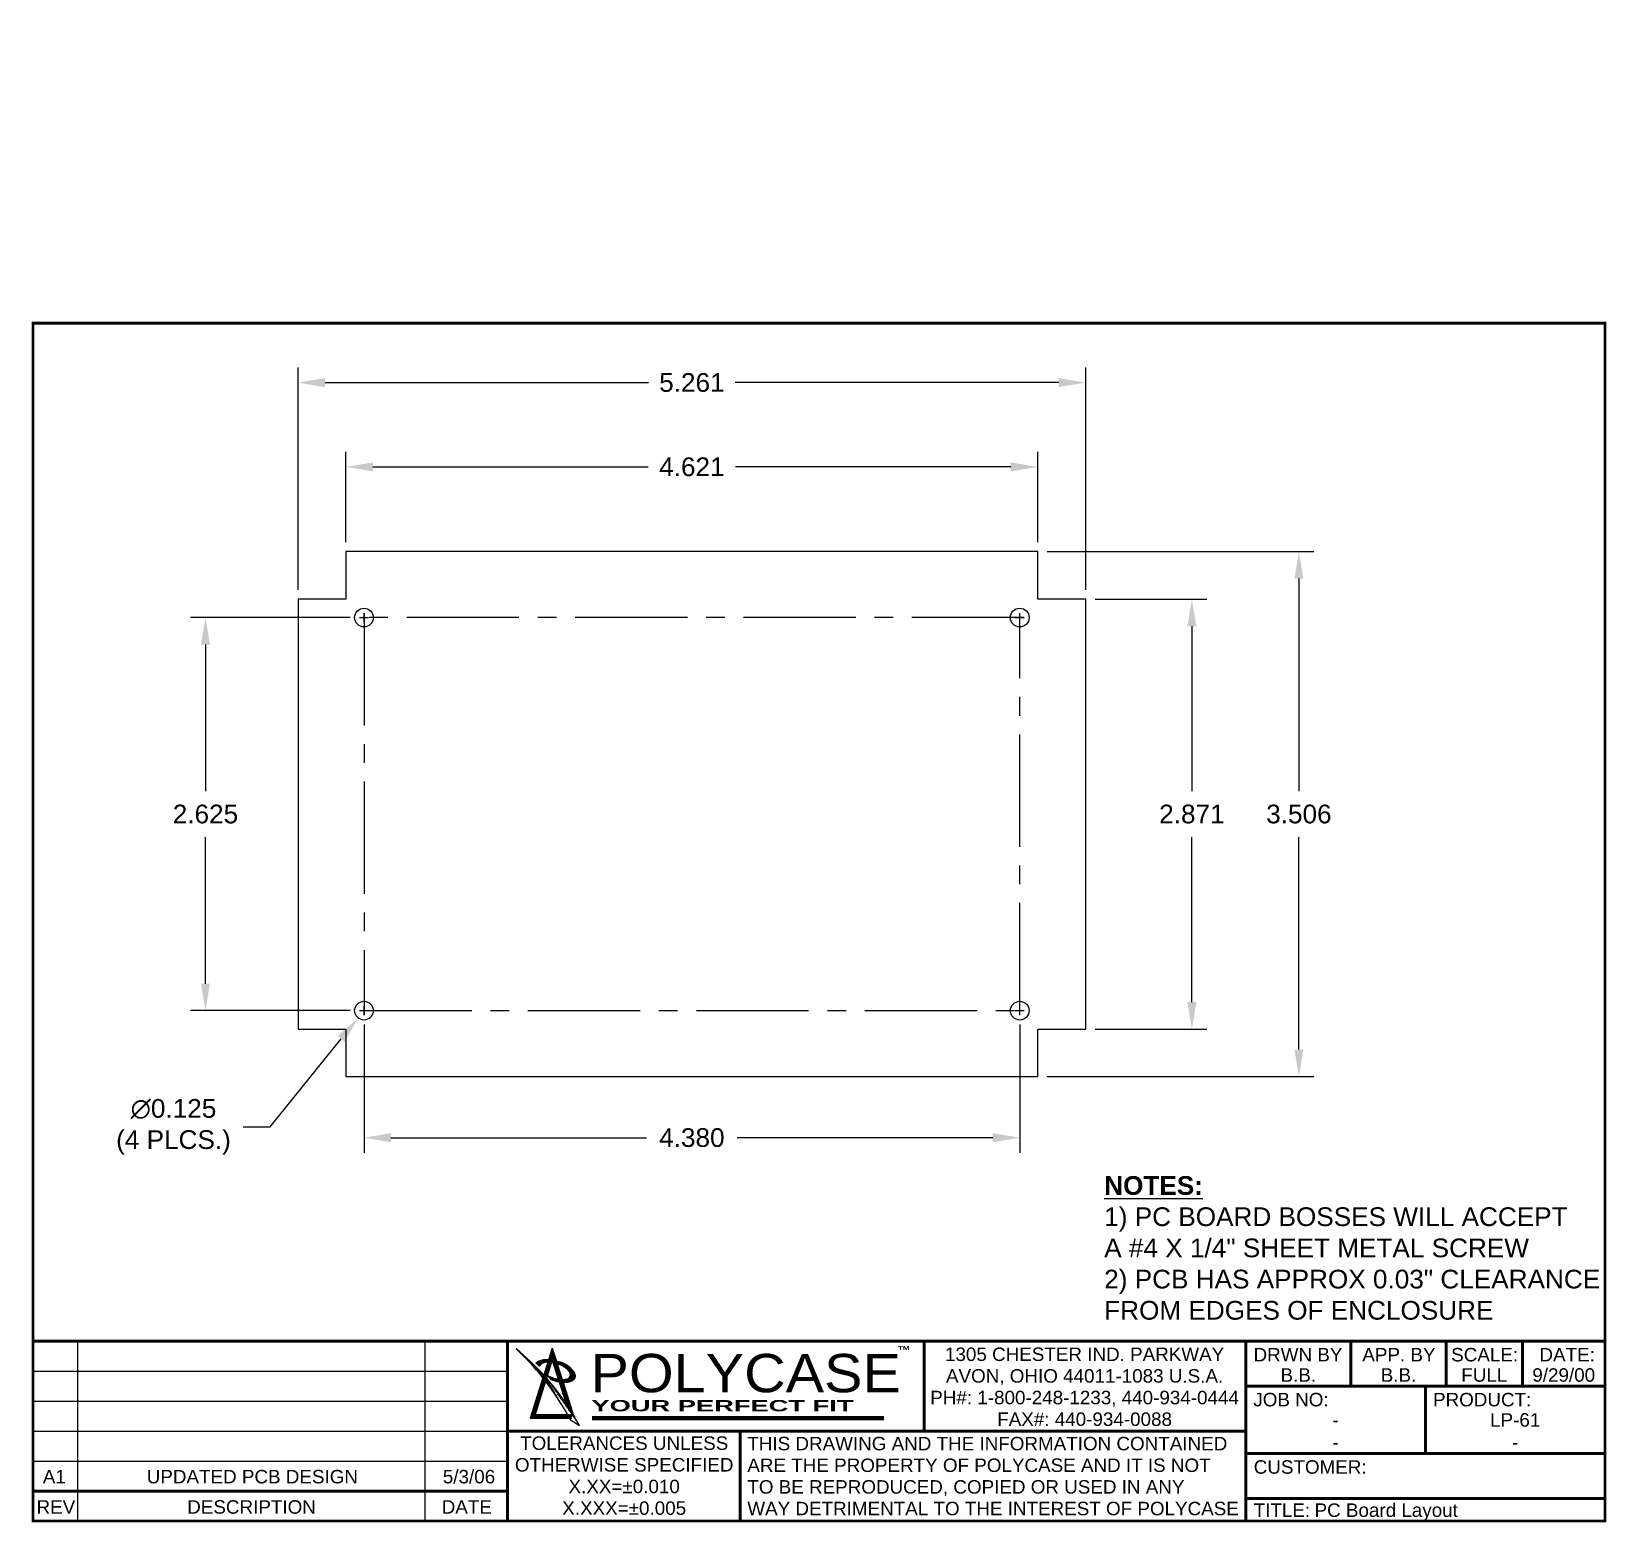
# Model space of a CAD drawing. Extents: x -15.8 to 23.2, y -2.7 to 78.9.
# Drawn here: x 4.19 to 14.71, y -2.68 to 7.28 of the extents above; entities that cross this region are included whole.
import ezdxf
from ezdxf.enums import TextEntityAlignment as Align

# ---------------------------------------------------------------- set-up
doc = ezdxf.new("R2010")
doc.units = 0
doc.header["$MEASUREMENT"] = 0
doc.header["$PDMODE"] = 34
doc.header["$PDSIZE"] = 0.005
doc.linetypes.add('CENTER2', pattern=[1.125, 0.75, -0.125, 0.125, -0.125])
doc.layers.get('0').update_dxf_attribs({"linetype": 'CONTINUOUS'})
doc.layers.get('DEFPOINTS').update_dxf_attribs({"linetype": 'CONTINUOUS'})
doc.layers.add('LP-61', color=14, linetype='CONTINUOUS')
doc.styles.add('ROMANS', font='romab___.ttf', dxfattribs={"height": 0.125})
doc.styles.add('SANSSERIFBOLDOBLIQUE', font='sasbo___.pfb', dxfattribs={"width": 1.075, "height": 0.125})
doc.styles.get("Standard").update_dxf_attribs({"font": 'Arial.ttf'})
doc.dimstyles.get("Standard").update_dxf_attribs({"dimtxt": 0.125, "dimasz": 0.18, "dimexe": 0.1, "dimexo": 0.0625, "dimgap": 0.09, "dimtad": 0, "dimtih": 1, "dimtoh": 1, "dimdec": 3, "dimzin": 0, "dimdsep": 46, "dimtxsty": 'Standard', "dimcen": 0.03, "dimclrd": 1, "dimclre": 1, "dimclrt": 4, "dimaunit": 1, "dimadec": 0, "dimazin": 0, "dimtfac": 1, "dimtdec": 1, "dimtofl": 0, "dimtmove": 0, "dimatfit": 3, "dimfxl": 0, "dimtolj": 1, "dimtzin": 0, "dimarcsym": 0})
pattern_1 = [(45, (-3.289467215457913, -3.001277648028758), (-0.004010623720622011, 0.00401062372062201), []), (135, (-3.289467215457913, -3.001277648028758), (-0.004010623720622011, -0.00401062372062201), [])]

msp = doc.modelspace()

# ---------------------------------------------------------------- texts
at = {"color": 4, "char_height": 0.125, "attachment_point": 4}
for s, insert in [('\\A1;', (5.04845743837621, 7.279241988369495)), ('\\A1;', (8.800785566664096, 4.561061060590596)), ('{\\fArial|b1|i0|c0|p34;\\LNOTES:\\fArial|b0|i0|c0|p34;\\P}1) PC BOARD BOSSES WILL ACCEPT\\PA #4 X 1/4" SHEET METAL SCREW\\P2) PCB HAS APPROX 0.03" CLEARANCE\\PFROM EDGES OF ENCLOSURE', (11.35735214674103, -0.8451426039311158))]:
    msp.add_mtext(s, dxfattribs=dict(at, insert=insert))

# ---------------------------------------------------------------- blocks, each defined once
blk = doc.blocks.new('REVGRID-A')
at = {"color": 14}
for p, q in [((-3.169497213012033, 1), (1.77635683940025e-15, 0.9999999999999934)), ((-3.169497213012033, 0.8000000000000004), (8.881784197001252e-16, 0.7999999999999934)), ((-3.169497213012033, 0.6000000000000005), (0, 0.5999999999999934)), ((-3.169497213012033, 0.4000000000000014), (0, 0.3999999999999961))]:
    blk.add_line(p, q, dxfattribs=at)
at = {"color": 14, "const_width": 0.02}
for points in [[(-3.169497213012033, 6.175615574477433e-15), (-3.169497213012033, 1.200000000000002), (0, 1.199999999999995)], [(-3.169497213012033, 0.200000000000002), (0, 0.1999999999999948)]]:
    blk.add_lwpolyline(points, dxfattribs=at)
at = {"color": 14}
for points in [[(-2.869497213012033, -4.836409051023338e-15), (-2.869497213012033, 1.199999999999998)], [(-0.5500000000000007, 5.551115123125783e-17), (-0.5500000000000007, 1.199999999999996)]]:
    blk.add_lwpolyline(points, dxfattribs=at)
at = {"color": 4}
for s, p in [('REV', (-3.016505232480747, 0.04879712905270806)), ('DESCRIPTION', (-1.709748606506017, 0.04879712905271295)), ('DATE', (-0.2720080194687142, 0.04879712905270573))]:
    blk.add_text(s, height=0.09, dxfattribs=at).set_placement(p, align=Align.CENTER)
blk = doc.blocks.new('POLYCASELOGO')
h = blk.add_hatch()
h.set_pattern_fill('ANSI37', color=5, scale=0.04537502767423113, style=0)
h.set_pattern_definition(pattern_1)
edge = h.paths.add_edge_path()
edge.add_line((0.242103905929854, 0.3745990803766492), (0.2364303266177767, 0.3565600076920994))
edge.add_arc((-1.139045076030751, -0.7417938831336617), 1.760202787403547, 38.60830081639222, 47.20214679696134)
edge.add_arc((-1.00428210226392, -0.7579618759779727), 1.684093940752742, 42.26066816546859, 50.942695558213074, ccw=False)
h = blk.add_hatch()
h.set_pattern_fill('ANSI37', color=5, scale=0.04537502767423113, style=0)
h.set_pattern_definition(pattern_1)
h.paths.add_polyline_path([(0.2988611570693607, 0.5550580327176515), (0.3265929222653323, 0.4668852408125268), (0.3323589335387709, 0.4485522818918408), (0.3647966485473173, 0.3454169828903062), (0.3706002871579663, 0.3269643883333746), (0.3444315302060073, 0.329508059785395), (0.3387660844240354, 0.3475212720152516), (0.2988611570693607, 0.4743984769378056), (0.260867837046721, 0.3535992030196624), (0.254542153127181, 0.3334867720960002), (0.2364303266177767, 0.3565600076920994), (0.242103905929854, 0.3745990803766492), (0.2689368903660245, 0.4599142103788427), (0.2739367623135447, 0.4758112391350586)])
h = blk.add_hatch()
h.set_pattern_fill('ANSI37', color=5, scale=0.04537502767423113, style=0)
h.set_pattern_definition(pattern_1)
edge = h.paths.add_edge_path()
edge.add_line((0.2739367623135447, 0.4758112391350586), (0.2689368903660245, 0.4599142103788425))
edge.add_arc((0.261484399686907, 0.4001510777290509), 0.0602260046943093, 82.89188209876457, 145.8760929220745)
edge.add_line((0.2116277271373637, 0.4339369304447462), (0.1901760796845497, 0.4553973803790767))
edge.add_arc((0.2578538046943688, 0.3597543333174436), 0.1171659801893835, 82.11030206126168, 125.2835062629928, ccw=False)
h = blk.add_hatch()
h.set_pattern_fill('ANSI37', color=5, scale=0.04537502767423113, style=0)
h.set_pattern_definition(pattern_1)
edge = h.paths.add_edge_path()
edge.add_arc((0.2931730151761709, 0.2945838597867372), 0.1588767169960905, 44.89452214437227, 75.72101642693887)
edge.add_line((0.3323589335387709, 0.4485522818918408), (0.3265929222653341, 0.4668852408125281))
edge.add_arc((0.2969666889642948, 0.2837087256641109), 0.1855568629868643, 38.7885846986909, 80.81276779743712, ccw=False)
edge.add_arc((0.391360930001218, 0.3614695140686965), 0.06328420656278964, 6.40177956177962, 37.44986261357258, ccw=False)
edge.add_arc((0.4168553866870788, 0.3701236067504183), 0.03742926284571501, 284.5083814713476, 357.5532058373056, ccw=False)
edge.add_arc((0.3842397376361806, 0.451177177154813), 0.1245798445307902, 266.51028920913245, 289.6986390132053, ccw=False)
edge.add_arc((0.3785106583832878, 0.5442257936888897), 0.2174053638482186, 267.91481248605487, 269.5113822968288, ccw=False)
edge.add_line((0.3706002871579663, 0.3269643883333746), (0.3647966485473173, 0.345416982890306))
edge.add_arc((0.368138231815232, 0.5488074975796167), 0.2034179629342476, 269.0587496435968, 275.3152451116762)
edge.add_arc((0.3887432458373095, 0.3774800182460609), 0.03126545254920601, 266.7706331822097, 394.9895392417837)
edge.add_arc((0.3624406169004164, 0.364725498726969), 0.06030610237853795, 30.58307632047513, 44.13489854844379)
h = blk.add_hatch()
h.set_pattern_fill('ANSI37', color=5, scale=0.04537502767423113, style=0)
h.set_pattern_definition(pattern_1)
h.paths.add_polyline_path([(0.1843723433461602, 0.1103827615101878), (0.4011201161180544, 0.1103827615101878), (0.4142638285818254, 0.08618274675059645), (0.15139231712811, 0.08618274675059645), (0.2364303266177767, 0.3565600076920994), (0.254542153127181, 0.3334867720960002)])
h = blk.add_hatch()
h.set_pattern_fill('ANSI37', color=5, scale=0.04537502767423113, style=0)
h.set_pattern_definition(pattern_1)
edge = h.paths.add_edge_path()
edge.add_line((0.3444315302060073, 0.329508059785395), (0.3706002871579646, 0.3269643883333757))
edge.add_arc((-1.00428210226392, -0.7579618759779727), 1.684093940752742, 34.18447411692975, 41.30254825040066)
edge.add_arc((-1.139045076030751, -0.7417938831336617), 1.760202787403547, 28.95584779356306, 37.65348787016843)
edge.add_line((0.3444315302060073, 0.329508059785395), (0.3888557381376909, 0.1882618602077355))
edge.add_line((0.3706002871579663, 0.3269643883333746), (0.4387571520870335, 0.1102605100973615))
edge.add_line((0.254542153127181, 0.3334867720960002), (0.2608678370467192, 0.3535992030196624))
edge.add_arc((-1.00428210226392, -0.7579618759779727), 1.684093940752742, 28.16790426947594, 31.0385927564772)
edge.add_line((0.4198612308673102, 0.07559524029327669), (0.4803612677662858, 0.03702646677018029))
edge.add_arc((-1.139045076030751, -0.7417938831336617), 1.760202787403547, 27.66959516185725, 28.05942494817616)
edge.add_line((0.4011201161180544, 0.1103827615101878), (0.4142638285818254, 0.08618274675059734))
h = blk.add_hatch()
h.set_pattern_fill('ANSI37', color=5, scale=0.04537502767423113, style=0)
h.set_pattern_definition(pattern_1)
edge = h.paths.add_edge_path()
edge.add_arc((0.368138231815232, 0.5488074975796167), 0.2034179629342476, 241.2725538880669, 261.6978642764232)
edge.add_line((0.3387660844240354, 0.3475212720152516), (0.3444315302060073, 0.3295080597853945))
edge.add_arc((0.3785106583832878, 0.5442257936888897), 0.2174053638482186, 245.8145822050117, 260.98147190820043, ccw=False)
edge.add_line((0.2894416637327222, 0.3459033128101137), (0.2703666862890426, 0.3704270263117728))
at = {"color": 5}
for p, q in [((0.2988611570693607, 0.5550580327176551), (0.2739367623135447, 0.4758112391350604)), ((0.2988611570693607, 0.5550580327176551), (0.3265929222653288, 0.4668852408125286)), ((0.2689368903660263, 0.4599142103788427), (0.242103905929854, 0.374599080376651)), ((0.2988611570693607, 0.4743984769378056), (0.2608678370467192, 0.3535992030196642)), ((0.2988611570693607, 0.4743984769378056), (0.3387660844240354, 0.3475212720152516)), ((0.3323589335387691, 0.4485522818918408), (0.3647966485473173, 0.3454169828903062)), ((0.236430326617775, 0.3565600076921012), (0.15139231712811, 0.08618274675059823)), ((0.254542153127181, 0.333486772096002), (0.1843723433461602, 0.1103827615101896)), ((0.3444315302060073, 0.329508059785395), (0.3888557381376909, 0.1882618602077368)), ((0.3706002871579646, 0.3269643883333746), (0.4387571520870335, 0.1102605100973619)), ((0.1843723433461602, 0.1103827615101896), (0.4011201161180544, 0.1103827615101896)), ((0.4011201161180526, 0.1103827615101896), (0.4142638285818254, 0.08618274675059823)), ((0.15139231712811, 0.08618274675059823), (0.4142638285818254, 0.08618274675059823)), ((0.4198612308673102, 0.07559524029327847), (0.4803612677662858, 0.03702646677018073))]:
    blk.add_line(p, q, dxfattribs=at)
at = {"color": 5, "linetype": 'Continuous'}
for p, q in [((0.2116277271373619, 0.4339369304447498), (0.190176079684548, 0.4553973803790772)), ((0.2703666862890408, 0.3704270263117717), (0.2894416637327204, 0.3459033128101137))]:
    blk.add_line(p, q, dxfattribs=at)
at = {"color": 5, "const_width": 0.02837043658800937}
blk.add_lwpolyline([(0.5653711824815968, 0.0874383236000913), (2.515371182481596, 0.0874383236000913)], dxfattribs=at)
at = {"color": 5}
for centre, radius, start, end in [((-1.139045076030751, -0.7417938831336599), 1.760202787403547, 38.60830081639222, 47.20214679696134), ((-1.00428210226392, -0.7579618759779709), 1.684093940752742, 42.26066816546867, 50.94269555821311), ((-1.139045076030751, -0.7417938831336599), 1.760202787403547, 28.95584779356306, 37.65348787016843), ((-1.00428210226392, -0.7579618759779709), 1.684093940752742, 34.18447411692975, 41.30254825040066), ((-1.00428210226392, -0.7579618759779709), 1.684093940752742, 28.16790426947594, 31.0385927564772), ((-1.139045076030751, -0.7417938831336599), 1.760202787403547, 27.66959516185725, 28.05942494817616)]:
    blk.add_arc(centre, radius, start, end, dxfattribs=at)
at = {"color": 5, "linetype": 'Continuous'}
for centre, radius, start, end in [((0.2578538046943688, 0.3597543333174453), 0.1171659801893835, 82.1103020612617, 125.2835062629928), ((0.2614843996869052, 0.4001510777290544), 0.0602260046943093, 82.89188209876457, 145.8760929220745), ((0.296966688964293, 0.2837087256641126), 0.1855568629868643, 38.78858469869091, 80.81276779743709), ((0.2931730151761673, 0.294583859786739), 0.1588767169960905, 44.89452214437227, 75.72101642693887), ((0.368138231815232, 0.5488074975796184), 0.2034179629342476, 241.2725538880669, 261.6978642764232), ((0.3785106583832878, 0.5442257936888932), 0.2174053638482186, 245.8145822050117, 260.9814719082004), ((0.368138231815232, 0.5488074975796184), 0.2034179629342476, 269.0587496435968, 275.3152451116762), ((0.3785106583832878, 0.5442257936888932), 0.2174053638482186, 267.9148124860549, 269.5113822968288), ((0.3842397376361806, 0.451177177154813), 0.1245798445307902, 266.5102892091325, 289.6986390132053), ((0.3887432458373095, 0.3774800182460627), 0.03126545254920601, 266.7706331822097, 34.98953924178367), ((0.3624406169004164, 0.3647254987269708), 0.06030610237853795, 30.58307632047513, 44.13489854844379), ((0.416855386687077, 0.3701236067504201), 0.03742926284571501, 284.5083814713477, 357.5532058373056), ((0.391360930001218, 0.3614695140686965), 0.06328420656278964, 6.401779561779608, 37.44986261357258)]:
    blk.add_arc(centre, radius, start, end, dxfattribs=at)
at = {"color": 5, "style": 'ROMANS'}
for s, height, width, p in [('TM', 0.02837043658800937, 1.4, (2.608221457526556, 0.5412305374466282)), ('YOUR PERFECT FIT', 0.075654497568025, 1.8, (0.5605156599830234, 0.1323139789410757))]:
    blk.add_text(s, height=height, dxfattribs=dict(at, width=width)).set_placement(p)
at = {"color": 5, "linetype": 'Continuous', "style": 'SANSSERIFBOLDOBLIQUE', "width": 1.075}
blk.add_text('POLYCASE', height=0.2560714469563737, dxfattribs=at).set_placement((0.5543786009275298, 0.2596875577735744))
blk = doc.blocks.new('TITLEBLK')
at = {"color": 14}
blk.add_lwpolyline([(-7.330502786987967, 1.199999999999999, 0.02, 0.02, 0), (-1.77635683940025e-15, 1.199999999999999, 0.02, 0.02, 0)], format="xyseb", dxfattribs=at)
at = {"color": 14, "const_width": 0.02}
for points in [[(-7.330502786987967, -4.85722573273506e-17), (-7.330502786987967, 1.2)], [(-4.548596719643202, 0.5999999999999996), (-4.548596719643202, 1.199999999999999)], [(-2.4, -4.85722573273506e-17), (-2.4, 1.199999999999999)], [(-1.696920455791686, 0.9000000000000005), (-1.696920455791686, 1.199999999999999)], [(-1.061094862898864, 0.9000000000000005), (-1.061094862898864, 1.199999999999999)], [(-0.5514636739491809, 0.9000000000000005), (-0.5514636739491809, 1.199999999999999)], [(-2.4, 0.9000000000000005), (-1.77635683940025e-15, 0.9000000000000005)], [(-1.200000000000001, 0.4499999999999997), (-1.200000000000001, 0.9000000000000005)], [(-7.330502786987967, 0.5999999999999996), (-2.4, 0.5999999999999996)], [(-5.775594948293341, -4.85722573273506e-17), (-5.775594948293341, 0.5999999999999996)], [(-2.4, 0.4499999999999997), (-1.77635683940025e-15, 0.4499999999999997)], [(-2.4, 0.149999999999999), (-1.77635683940025e-15, 0.149999999999999)]]:
    blk.add_lwpolyline(points, dxfattribs=at)
blk.add_blockref('POLYCASELOGO', (-7.330502786987967, 0.5999999999999995))
at = {"color": 4}
for s, p in [('1305 CHESTER IND. PARKWAY', (-3.475997687984483, 1.068599644126635)), ('SCALE:', (-0.8038638623062884, 1.065703165605704)), ('DATE:', (-0.252678433073962, 1.065703165605704)), ('AVON, OHIO 44011-1083 U.S.A.', (-3.475997687984483, 0.9240225636355036)), ('PH#: 1-800-248-1233, 440-934-0444', (-3.475997687984483, 0.7794454831443715)), ('FAX#: 440-934-0088', (-3.475997687984483, 0.6348684026532377)), ('TOLERANCES UNLESS', (-6.551188538168629, 0.4749292339070513)), ('OTHERWISE SPECIFIED', (-6.551188538168629, 0.3303521534159193)), ('X.XX=%%P0.010', (-6.551188538168629, 0.1857750729247856)), ('X.XXX=%%P0.005', (-6.551188538168629, 0.04119799243365369))]:
    blk.add_text(s, height=0.09, dxfattribs=at).set_placement(p, align=Align.CENTER)
for s, p in [('DRWN BY', (-2.34753878399991, 1.065703165605704)), ('APP. BY', (-1.621022441785003, 1.065703165605704)), ('JOB NO:', (-2.348770140626597, 0.7657031656057035)), ('PRODUCT:', (-1.148770140626597, 0.7657031656057035)), ('THIS DRAWING AND THE INFORMATION CONTAINED', (-5.728663197201941, 0.4719327524878805)), ('ARE THE PROPERTY OF POLYCASE AND IT IS NOT', (-5.728663197201941, 0.3273556719967486)), ('CUSTOMER:', (-2.346385835073656, 0.3157031656057046)), ('TO BE REPRODUCED, COPIED OR USED IN ANY', (-5.728663197201941, 0.1827785915056166)), ('WAY DETRIMENTAL TO THE INTEREST OF POLYCASE', (-5.728663197201941, 0.03820151101448472)), ('TITLE:', (-2.346385835073656, 0.02737237064965321))]:
    blk.add_text(s, height=0.09, dxfattribs=at).set_placement(p)
at = {"color": 4, "flags": 4}
for tag, p in [('DRWN_BY', (-2.048460227895843, 0.9750000000000002)), ('APPRV_BY', (-1.379007659345275, 0.9750000000000002)), ('SCALE', (-0.8062792684240225, 0.9750000000000002)), ('DATE', (-0.2757318369745914, 0.9750000000000002)), ('JOB_NUMBER', (-1.800000000000001, 0.6749999999999997)), ('PRODUCT', (-0.6000000000000014, 0.6749999999999997)), ('JOB_NUMBER', (-1.800000000000001, 0.5249999999999998)), ('PRODUCT', (-0.6000000000000014, 0.5249999999999998))]:
    blk.add_attdef(tag, text='', height=0.09, dxfattribs=at).set_placement(p, align=Align.MIDDLE_CENTER)
for tag, p in [('CUSTOMER_NAME', (-2.342708894088348, 0.1965997167108784)), ('DRAWING_TITLE', (-1.940115071922142, 0.02737237064965321))]:
    blk.add_attdef(tag, p, '', height=0.09, dxfattribs=at)
blk = doc.blocks.new('*D13')
at = {"color": 1, "lineweight": -2}
for p, q in [((11.29618947887974, 3.487845580469699), (12.04301744413852, 3.487845580469699)), ((11.94301744413852, 3.307845580469699), (11.94301744413852, 2.206393649643323)), ((11.94301744413852, 0.7972984718865241), (11.94301744413852, 1.8987504027129)), ((11.29618947887974, 0.6172984718865243), (12.04301744413852, 0.6172984718865242))]:
    blk.add_line(p, q, dxfattribs=at)
at = {"color": 1}
for points in [[(11.91301744413852, 3.307845580469699), (11.97301744413852, 3.307845580469699), (11.94301744413852, 3.487845580469699)], [(11.91301744413852, 0.7972984718865241), (11.97301744413852, 0.7972984718865241), (11.94301744413852, 0.6172984718865242)]]:
    blk.add_solid(points, dxfattribs=at)
at = {"layer": 'DEFPOINTS', "color": 0}
for p in [(11.23368947887974, 3.487845580469699), (11.23368947887974, 0.6172984718865244), (11.94301744413852, 0.6172984718865242)]:
    blk.add_point(p, dxfattribs=at)
at = {"color": 4, "insert": (11.94301744413852, 2.052572026178114), "char_height": 0.125, "attachment_point": 5}
blk.add_mtext('\\A1;2.871', dxfattribs=at)
blk = doc.blocks.new('*D14')
at = {"color": 1, "lineweight": -2}
for p, q in [((10.97599175153883, 3.805543307810616), (12.7578254691503, 3.805543307810616)), ((12.6578254691503, 3.625543307810616), (12.6578254691503, 2.206436282658331)), ((12.6578254691503, 0.4796007445456085), (12.6578254691503, 1.898707769697894)), ((10.97599175153883, 0.299600744545609), (12.7578254691503, 0.2996007445456085))]:
    blk.add_line(p, q, dxfattribs=at)
at = {"color": 1}
for points in [[(12.6278254691503, 3.625543307810616), (12.6878254691503, 3.625543307810616), (12.6578254691503, 3.805543307810616)], [(12.6278254691503, 0.4796007445456085), (12.6878254691503, 0.4796007445456085), (12.6578254691503, 0.2996007445456085)]]:
    blk.add_solid(points, dxfattribs=at)
at = {"layer": 'DEFPOINTS', "color": 0}
for p in [(10.91349175153883, 3.805543307810616), (10.91349175153883, 0.299600744545609), (12.6578254691503, 0.2996007445456085)]:
    blk.add_point(p, dxfattribs=at)
at = {"color": 4, "insert": (12.6578254691503, 2.052572026178114), "char_height": 0.125, "attachment_point": 5}
blk.add_mtext('\\A1;3.506', dxfattribs=at)
blk = doc.blocks.new('*D15')
at = {"color": 1, "lineweight": -2}
for p, q in [((6.29294464295565, 3.868043307810616), (6.29294464295565, 4.471403828421034)), ((10.91349175153883, 3.868043307810616), (10.91349175153883, 4.471403828421034)), ((6.47294464295565, 4.371403828421034), (8.311862467370021, 4.371403828421034)), ((10.73349175153883, 4.371403828421034), (8.894573927124457, 4.371403828421034))]:
    blk.add_line(p, q, dxfattribs=at)
at = {"color": 1}
for points in [[(6.47294464295565, 4.401403828421034), (6.47294464295565, 4.341403828421034), (6.29294464295565, 4.371403828421034)], [(10.73349175153883, 4.401403828421034), (10.73349175153883, 4.341403828421034), (10.91349175153883, 4.371403828421034)]]:
    blk.add_solid(points, dxfattribs=at)
at = {"layer": 'DEFPOINTS', "color": 0}
for p in [(6.29294464295565, 4.371403828421034), (6.29294464295565, 3.805543307810616), (10.91349175153883, 3.805543307810616)]:
    blk.add_point(p, dxfattribs=at)
at = {"color": 4, "insert": (8.603218197247239, 4.371403828421034), "char_height": 0.125, "attachment_point": 5}
blk.add_mtext('\\A1;4.621', dxfattribs=at)
blk = doc.blocks.new('*D16')
at = {"color": 1, "lineweight": -2}
for p, q in [((5.972746915614739, 3.550345580469699), (5.972746915614739, 5.034474570395036)), ((11.23368947887974, 3.550345580469699), (11.23368947887974, 5.034474570395036)), ((6.152746915614738, 4.934474570395036), (8.314377815255426, 4.934474570395036)), ((11.05368947887974, 4.934474570395036), (8.892058579239055, 4.934474570395036))]:
    blk.add_line(p, q, dxfattribs=at)
at = {"color": 1}
for points in [[(6.152746915614738, 4.964474570395036), (6.152746915614738, 4.904474570395036), (5.972746915614739, 4.934474570395036)], [(11.05368947887974, 4.964474570395036), (11.05368947887974, 4.904474570395036), (11.23368947887974, 4.934474570395036)]]:
    blk.add_solid(points, dxfattribs=at)
at = {"layer": 'DEFPOINTS', "color": 0}
for p in [(11.23368947887974, 4.934474570395036), (5.972746915614739, 3.487845580469699), (11.23368947887974, 3.487845580469699)]:
    blk.add_point(p, dxfattribs=at)
at = {"color": 4, "insert": (8.60321819724724, 4.934474570395036), "char_height": 0.125, "attachment_point": 5}
blk.add_mtext('\\A1;5.261', dxfattribs=at)
blk = doc.blocks.new('*D17')
at = {"color": 1, "lineweight": -2}
for p, q in [((6.320718197247243, 3.365072026178112), (5.25435358346857, 3.365072026178112)), ((5.35435358346857, 3.185072026178112), (5.35435358346857, 2.206393649643323)), ((5.354353583468569, 0.920072026178112), (5.354353583468569, 1.898750402712901)), ((6.320718197247243, 0.7400720261781117), (5.25435358346857, 0.7400720261781121))]:
    blk.add_line(p, q, dxfattribs=at)
at = {"color": 1}
for points in [[(5.32435358346857, 3.185072026178112), (5.38435358346857, 3.185072026178112), (5.35435358346857, 3.365072026178112)], [(5.324353583468569, 0.920072026178112), (5.384353583468569, 0.920072026178112), (5.354353583468569, 0.7400720261781121)]]:
    blk.add_solid(points, dxfattribs=at)
at = {"layer": 'DEFPOINTS', "color": 0}
for p in [(6.383218197247243, 3.365072026178112), (5.354353583468569, 0.7400720261781121), (6.383218197247243, 0.7400720261781117)]:
    blk.add_point(p, dxfattribs=at)
at = {"color": 4, "insert": (5.354353583468569, 2.052572026178113), "char_height": 0.125, "attachment_point": 5}
blk.add_mtext('\\A1;2.625', dxfattribs=at)
blk = doc.blocks.new('*D18')
at = {"color": 1, "lineweight": -2}
for p, q in [((6.413218197247243, 0.6475720261781115), (6.413218197247243, -0.2083525278314461)), ((10.79321819724724, 0.6475720261781115), (10.79321819724724, -0.2083525278314461)), ((6.593218197247243, -0.1083525278314461), (8.300010489198128, -0.1083525278314461)), ((10.61321819724724, -0.1083525278314461), (8.906425905296354, -0.1083525278314461))]:
    blk.add_line(p, q, dxfattribs=at)
at = {"color": 1}
for points in [[(6.593218197247243, -0.07835252783144611), (6.593218197247243, -0.1383525278314461), (6.413218197247243, -0.1083525278314461)], [(10.61321819724724, -0.07835252783144611), (10.61321819724724, -0.1383525278314461), (10.79321819724724, -0.1083525278314461)]]:
    blk.add_solid(points, dxfattribs=at)
at = {"layer": 'DEFPOINTS', "color": 0}
for p in [(6.413218197247243, 0.7100720261781115), (10.79321819724724, 0.7100720261781115), (10.79321819724724, -0.1083525278314461)]:
    blk.add_point(p, dxfattribs=at)
at = {"color": 4, "insert": (8.60321819724724, -0.1083525278314461), "char_height": 0.125, "attachment_point": 5}
blk.add_mtext('\\A1;4.380', dxfattribs=at)
blk = doc.blocks.new('*D19')
at = {"color": 1, "lineweight": -2}
for p, q in [((6.383218197247245, 0.7400720261781117), (6.443218197247246, 0.7400720261781117)), ((6.413218197247245, 0.7100720261781119), (6.413218197247245, 0.7700720261781115)), ((5.785537816471315, -0.0356802402597407), (6.260683075246926, 0.5515533624963753)), ((5.605537816471314, -0.0356802402597407), (5.785537816471315, -0.0356802402597407))]:
    blk.add_line(p, q, dxfattribs=at)
at = {"color": 1}
blk.add_solid([(6.237361178708979, 0.570423686867549), (6.284004971784873, 0.5326830381252017), (6.373905021473967, 0.6914847417240559)], dxfattribs=at)
at = {"layer": 'DEFPOINTS', "color": 0}
for p in [(6.452531373020523, 0.7886593106321675), (6.373905021473967, 0.6914847417240559)]:
    blk.add_point(p, dxfattribs=at)
at = {"color": 4, "insert": (5.140665715516334, -0.03568024025974026), "char_height": 0.125, "attachment_point": 5}
blk.add_mtext('\\A1;∅0.125\\P(4 PLCS.)', dxfattribs=at)
blk = doc.blocks.new('REVTXT')
at = {"color": 2, "flags": 4}
for tag, p in [('REV', (0.1500000000000004, 0.09999999999999942)), ('DESCRIPTION', (1.659748606506017, 0.09999999999999598)), ('DATE', (3.294497213012034, 0.09999999999999326))]:
    blk.add_attdef(tag, text='', height=0.09, dxfattribs=at).set_placement(p, align=Align.MIDDLE_CENTER)

# ---------------------------------------------------------------- dimensions: what is measured, and where the dimension line sits
for base, p1, p2, picture, middle in [((11.23368947887974, 4.934474570395036), (5.972746915614739, 3.487845580469699), (11.23368947887974, 3.487845580469699), '*D16', (8.60321819724724, 4.934474570395036)), ((6.29294464295565, 4.371403828421034), (10.91349175153883, 3.805543307810616), (6.29294464295565, 3.805543307810616), '*D15', (8.603218197247239, 4.371403828421034)), ((10.79321819724724, -0.1083525278314461), (6.413218197247243, 0.7100720261781115), (10.79321819724724, 0.7100720261781115), '*D18', (8.60321819724724, -0.1083525278314461))]:
    dim = msp.add_linear_dim(base=base, p1=p1, p2=p2, dimstyle='Standard')
    dim.commit()
    dim.dimension.update_dxf_attribs({"geometry": picture, "text_midpoint": middle})
for base, p1, p2, picture, middle in [((12.6578254691503, 0.2996007445456085), (10.91349175153883, 3.805543307810616), (10.91349175153883, 0.299600744545609), '*D14', (12.6578254691503, 2.052572026178114)), ((11.94301744413852, 0.6172984718865242), (11.23368947887974, 3.487845580469699), (11.23368947887974, 0.6172984718865244), '*D13', (11.94301744413852, 2.052572026178114)), ((5.354353583468569, 0.7400720261781121), (6.383218197247243, 3.365072026178112), (6.383218197247243, 0.7400720261781117), '*D17', (5.354353583468569, 2.052572026178113))]:
    dim = msp.add_linear_dim(base=base, p1=p1, p2=p2, angle=90, dimstyle='Standard')
    dim.commit()
    dim.dimension.update_dxf_attribs({"geometry": picture, "text_midpoint": middle})
dim = msp.add_diameter_dim_2p(p1=(6.452531373020523, 0.7886593106321675), p2=(6.373905021473967, 0.6914847417240559), text='<>\\P(4 PLCS.)', dimstyle='Standard')
dim.commit()
dim.dimension.update_dxf_attribs({"geometry": '*D19', "text_midpoint": (5.140665715516334, -0.03568024025974026), "dimtype": 163})

# ---------------------------------------------------------------- linework, layer by layer
at = {"color": 1}
for p, q in [((6.413218197247243, 3.335072026178112), (6.413218197247243, 3.395072026178111)), ((10.79321819724724, 3.335072026178112), (10.79321819724724, 3.395072026178111)), ((6.383218197247242, 3.365072026178112), (6.443218197247244, 3.365072026178112)), ((10.76321819724724, 3.365072026178112), (10.82321819724724, 3.365072026178112)), ((6.383218197247242, 0.7400720261781117), (6.443218197247244, 0.7400720261781117)), ((6.413218197247243, 0.7100720261781115), (6.413218197247243, 0.770072026178112)), ((10.76321819724724, 0.7400720261781117), (10.82321819724724, 0.7400720261781117)), ((10.79321819724724, 0.7100720261781115), (10.79321819724724, 0.770072026178112))]:
    msp.add_line(p, q, dxfattribs=at)
at = {"color": 1, "linetype": 'CENTER2'}
for p, q in [((6.413218197247243, 3.395072026178111), (6.413218197247243, 0.7100720261781115)), ((10.79321819724724, 0.7100720261781115), (10.79321819724724, 3.395072026178111)), ((10.82321819724724, 3.365072026178112), (6.383218197247242, 3.365072026178112)), ((6.383218197247242, 0.7400720261781117), (10.82321819724724, 0.7400720261781117))]:
    msp.add_line(p, q, dxfattribs=at)
at = {"color": 14, "const_width": 0.02}
msp.add_lwpolyline([(4.202328128287888, -2.668180927778899), (14.70232812828789, -2.668180927778901), (14.70232812828788, 5.331819072221099), (4.202328128287887, 5.331819072221101)], close=True, dxfattribs=at)
at = {"layer": 'LP-61'}
msp.add_lwpolyline([(10.91349175153883, 0.299600744545609), (10.91349175153882, 0.6172984718865244), (11.23368947887974, 0.6172984718865244), (11.23368947887974, 3.487845580469699), (10.91349175153882, 3.487845580469699), (10.91349175153883, 3.805543307810616), (6.29294464295565, 3.805543307810616), (6.292944642955653, 3.487845580469699), (5.972746915614739, 3.487845580469699), (5.972746915614739, 0.6172984718865244), (6.29294464295565, 0.6172984718865244), (6.29294464295565, 0.2996007445456108)], close=True, dxfattribs=at)
for centre in [(6.413218197247243, 3.365072026178112), (10.79321819724724, 3.365072026178112), (6.413218197247243, 0.7400720261781117), (10.79321819724724, 0.7400720261781117)]:
    msp.add_circle(centre, 0.0625, dxfattribs=at)

# ---------------------------------------------------------------- block references
msp.add_blockref('REVGRID-A', (7.371825341299921, -2.668180927778905))
ref = msp.add_blockref('TITLEBLK', (14.70232812828789, -2.668180927778901))
ref.add_attrib('DRWN_BY', 'B.B.', dxfattribs={"color": 4, "height": 0.09, "flags": 4}).set_placement((12.65386790039205, -1.693180927778901), align=Align.MIDDLE_CENTER)
ref.add_attrib('APPRV_BY', 'B.B.', dxfattribs={"color": 4, "height": 0.09, "flags": 4}).set_placement((13.32332046894261, -1.693180927778901), align=Align.MIDDLE_CENTER)
ref.add_attrib('SCALE', 'FULL', dxfattribs={"color": 4, "height": 0.09, "flags": 4}).set_placement((13.89604885986387, -1.693180927778901), align=Align.MIDDLE_CENTER)
ref.add_attrib('DATE', '9/29/00', dxfattribs={"color": 4, "height": 0.09, "flags": 4}).set_placement((14.4265962913133, -1.693180927778901), align=Align.MIDDLE_CENTER)
ref.add_attrib('JOB_NUMBER', '-', dxfattribs={"color": 4, "height": 0.09, "flags": 4}).set_placement((12.90232812828789, -1.993180927778901), align=Align.MIDDLE_CENTER)
ref.add_attrib('PRODUCT', 'LP-61', dxfattribs={"color": 4, "height": 0.09, "flags": 4}).set_placement((14.10232812828789, -1.993180927778901), align=Align.MIDDLE_CENTER)
ref.add_attrib('JOB_NUMBER', '-', dxfattribs={"color": 4, "height": 0.09, "flags": 4}).set_placement((12.90232812828789, -2.143180927778901), align=Align.MIDDLE_CENTER)
ref.add_attrib('PRODUCT', '-', dxfattribs={"color": 4, "height": 0.09, "flags": 4}).set_placement((14.10232812828789, -2.143180927778901), align=Align.MIDDLE_CENTER)
ref.add_attrib('DRAWING_TITLE', 'PC Board Layout', (12.76221305636575, -2.640808557129248), dxfattribs={"color": 4, "height": 0.09, "flags": 4})
ref = msp.add_blockref('REVTXT', (4.194836283136369, -2.471820900295571))
ref.add_attrib('REV', 'A1', dxfattribs={"color": 2, "height": 0.09, "flags": 4}).set_placement((4.344836283136371, -2.371820900295571), align=Align.MIDDLE_CENTER)
ref.add_attrib('DESCRIPTION', 'UPDATED PCB DESIGN', dxfattribs={"color": 2, "height": 0.09, "flags": 4}).set_placement((5.667491662873761, -2.371820900295575), align=Align.MIDDLE_CENTER)
ref.add_attrib('DATE', '5/3/06', dxfattribs={"color": 2, "height": 0.09, "flags": 4}).set_placement((7.114566871982483, -2.371820900295578), align=Align.MIDDLE_CENTER)

msp.set_redraw_order([(e.dxf.handle, doc.entitydb.next_handle()) for e in msp.query("TEXT MTEXT ATTDEF DIMENSION ARC_DIMENSION")])  # texts and dimensions are drawn at this point

doc.saveas('drawing.dxf')
